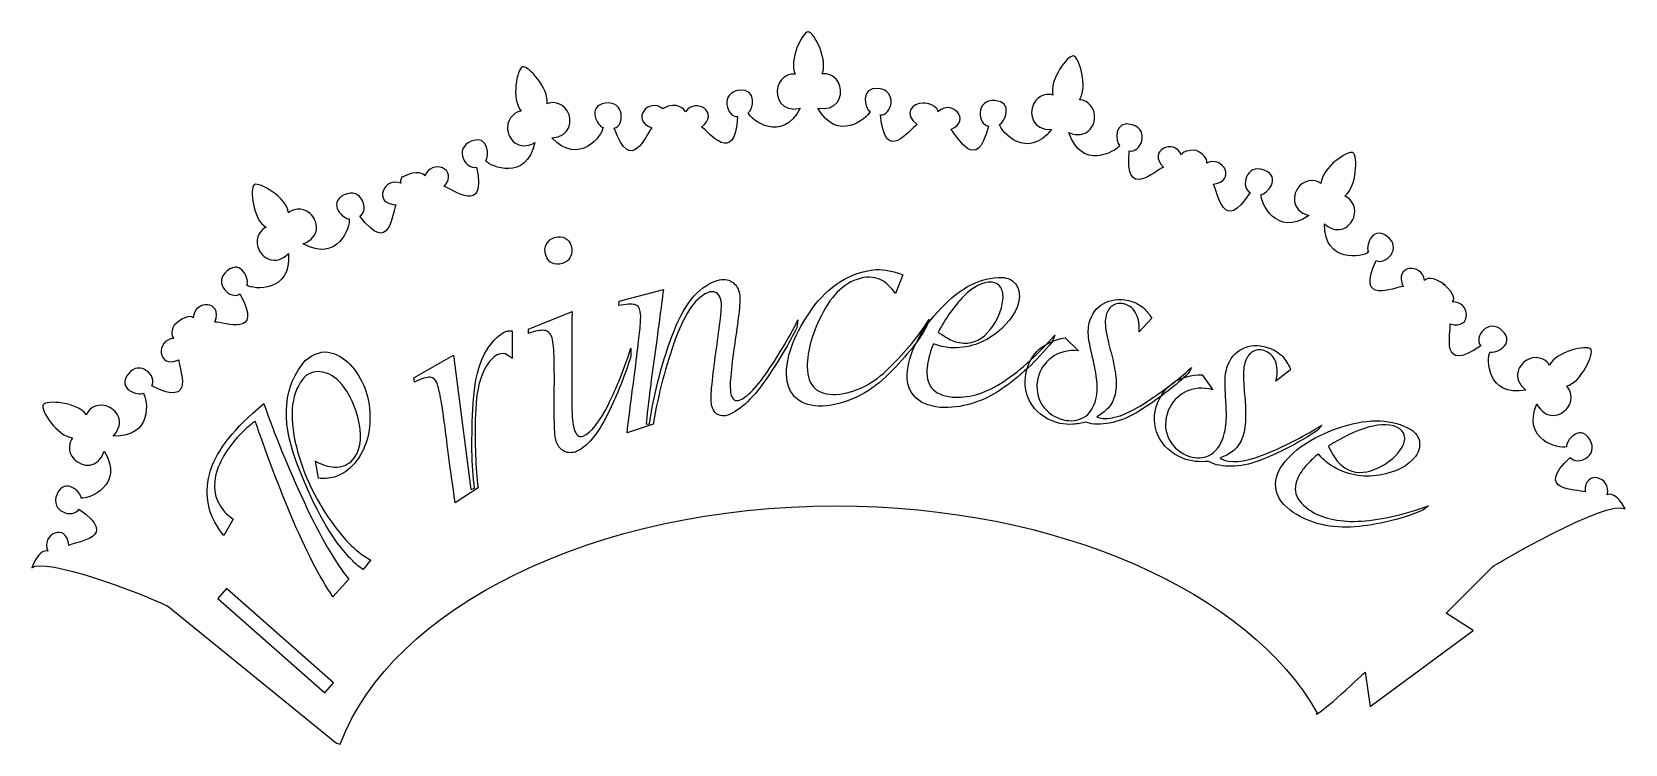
# Model space of a CAD drawing. Header units: centimetres. Extents: x -10.9 to 10.9, y -4.9 to 4.9.
import ezdxf

# ---------------------------------------------------------------- set-up
doc = ezdxf.new("R2010")
doc.units = ezdxf.units.CM
doc.header["$MEASUREMENT"] = 0
doc.layers.add('Camada 1', color=7, linetype='Continuous')

msp = doc.modelspace()

# ---------------------------------------------------------------- linework, layer by layer
at = {"layer": 'Camada 1'}
for points, knots in [([(-10.89753, -2.45783), (-10.82054, -2.23325), (-10.7079, -2.21605), (-10.68028, -2.23238), (-10.68028, -2.23238), (-10.78617, -2.00203), (-10.41461, -1.83061), (-10.39061, -2.15224), (-10.39061, -2.15224), (-10.28232, -2.09517), (-9.68587, -2.04752), (-10.25477, -1.65501), (-10.25477, -1.65501), (-10.32547, -1.79021), (-10.66016, -1.69462), (-10.55303, -1.45057), (-10.55303, -1.45057), (-10.44593, -1.20654), (-10.21762, -1.4348), (-10.2227, -1.50632), (-10.2227, -1.50632), (-10.11946, -1.52079), (-9.62424, -1.32937), (-9.90758, -0.86359), (-9.90758, -0.86359), (-9.98997, -1.11299), (-10.21429, -1.08272), (-10.31808, -0.97474), (-10.31808, -0.97474), (-10.42188, -0.86671), (-10.38285, -0.72212), (-10.34049, -0.682), (-10.34049, -0.682), (-10.55102, -0.65991), (-10.78422, -0.29833), (-10.7434, -0.22932), (-10.7434, -0.22932), (-10.70257, -0.16032), (-10.27337, -0.19069), (-10.15269, -0.3646), (-10.15269, -0.3646), (-10.1379, -0.30811), (-10.02992, -0.20434), (-9.88528, -0.24334), (-9.88528, -0.24334), (-9.74066, -0.28234), (-9.60617, -0.4644), (-9.78514, -0.65665), (-9.78514, -0.65665), (-9.24047, -0.68081), (-9.31103, -0.15455), (-9.37342, -0.0711), (-9.37342, -0.0711), (-9.43367, -0.10997), (-9.7436, -0.01972), (-9.58128, 0.19163), (-9.58128, 0.19163), (-9.41893, 0.40303), (-9.17403, 0.15565), (-9.25851, 0.02862), (-9.25851, 0.02862), (-8.64063, -0.28115), (-8.88595, 0.2646), (-8.88807, 0.38705), (-8.88807, 0.38705), (-9.18152, 0.25322), (-9.21015, 0.66145), (-8.95726, 0.67947), (-8.95726, 0.67947), (-8.97795, 0.69172), (-9.00518, 0.75498), (-8.95006, 0.85994), (-8.95006, 0.85994), (-8.95006, 0.85994), (-8.95006, 0.85994), (-8.95006, 0.85994), (-8.95006, 0.85994), (-8.79327, 1.00371), (-8.70564, 0.98477), (-8.68894, 0.95903), (-8.68894, 0.95903), (-8.68121, 1.21242), (-8.27219, 1.20052), (-8.39388, 0.90185), (-8.39388, 0.90185), (-8.27151, 0.90473), (-7.71618, 0.68195), (-8.05093, 1.28663), (-8.05093, 1.28663), (-8.17441, 1.19704), (-8.43159, 1.43162), (-8.22701, 1.60246), (-8.22701, 1.60246), (-8.02249, 1.7733), (-7.91964, 1.46728), (-7.95602, 1.4055), (-7.95602, 1.4055), (-7.87, 1.34658), (-7.34134, 1.29758), (-7.38775, 1.84077), (-7.38775, 1.84077), (-7.57254, 1.65413), (-7.75994, 1.78108), (-7.80484, 1.92398), (-7.80484, 1.92398), (-7.84969, 2.06691), (-7.75039, 2.17904), (-7.69459, 2.19613), (-7.69459, 2.19613), (-7.87326, 2.30958), (-7.92118, 2.73718), (-7.8539, 2.78083), (-7.8539, 2.78083), (-7.78662, 2.82446), (-7.41583, 2.6062), (-7.38516, 2.39676), (-7.38516, 2.39676), (-7.34674, 2.44073), (-7.20389, 2.48561), (-7.09174, 2.38628), (-7.09174, 2.38628), (-6.97956, 2.28701), (-6.94016, 2.06412), (-7.18601, 1.97165), (-7.18601, 1.97165), (-6.70905, 1.70757), (-6.53797, 2.2102), (-6.55672, 2.31272), (-6.55672, 2.31272), (-6.62795, 2.30473), (-6.86536, 2.52349), (-6.62588, 2.64054), (-6.62588, 2.64054), (-6.38643, 2.75759), (-6.27724, 2.42702), (-6.40942, 2.3509), (-6.40942, 2.3509), (-5.994, 1.79848), (-5.97074, 2.39636), (-5.91814, 2.50692), (-5.91814, 2.50692), (-6.24048, 2.51772), (-6.08443, 2.89604), (-5.84996, 2.7996), (-5.84996, 2.7996), (-5.85869, 2.81304), (-5.85988, 2.8481), (-5.83125, 2.89054), (-5.83125, 2.89054), (-5.83125, 2.89054), (-5.83334, 2.88379), (-5.83334, 2.88379), (-5.83334, 2.88379), (-5.62271, 2.99327), (-5.52925, 2.92805), (-5.52052, 2.8972), (-5.52052, 2.8972), (-5.43834, 3.13702), (-5.05104, 3.00489), (-5.25549, 2.75549), (-5.25549, 2.75549), (-5.13772, 2.72213), (-4.67293, 2.34531), (-4.81422, 3.02185), (-4.81422, 3.02185), (-4.95863, 2.97269), (-5.13508, 3.27275), (-4.88918, 3.3756), (-4.88918, 3.3756), (-4.64333, 3.47844), (-4.63542, 3.15568), (-4.68844, 3.10742), (-4.68844, 3.10742), (-4.62364, 3.02574), (-4.13303, 2.82283), (-4.01701, 3.35552), (-4.01701, 3.35552), (-4.24865, 3.23172), (-4.3902, 3.40838), (-4.39092, 3.55814), (-4.39092, 3.55814), (-4.39158, 3.70792), (-4.26363, 3.78576), (-4.20524, 3.7856), (-4.20524, 3.7856), (-4.34248, 3.94678), (-4.26202, 4.36943), (-4.18481, 4.39126), (-4.18481, 4.39126), (-4.10763, 4.41306), (-3.81783, 4.09509), (-3.85035, 3.88591), (-3.85035, 3.88591), (-3.80066, 3.9166), (-3.65091, 3.91729), (-3.57309, 3.78928), (-3.57309, 3.78928), (-3.49525, 3.66133), (-3.5234, 3.43675), (-3.78558, 3.42095), (-3.78558, 3.42095), (-3.40786, 3.02781), (-3.096, 3.45754), (-3.08361, 3.56102), (-3.08361, 3.56102), (-3.15407, 3.57443), (-3.31628, 3.85354), (-3.05294, 3.89466), (-3.05294, 3.89466), (-2.7896, 3.93578), (-2.78288, 3.58772), (-2.93168, 3.55401), (-2.93168, 3.55401), (-2.69787, 2.90358), (-2.49911, 3.46794), (-2.41622, 3.55803), (-2.41622, 3.55803), (-2.72102, 3.66352), (-2.46022, 3.9789), (-2.26464, 3.81753), (-2.26464, 3.81753), (-2.26464, 3.81753), (-2.25152, 3.82668), (-2.25152, 3.82668), (-2.25152, 3.82668), (-2.08526, 3.92645), (-1.95789, 3.80742), (-1.95749, 3.7754), (-1.95749, 3.7754), (-1.81565, 3.98551), (-1.47619, 3.75701), (-1.73855, 3.56947), (-1.73855, 3.56947), (-1.63356, 3.50658), (-1.28302, 3.02162), (-1.24312, 3.71163), (-1.24312, 3.71163), (-1.39536, 3.70184), (-1.48754, 4.03749), (-1.22333, 4.07268), (-1.22333, 4.07268), (-0.95917, 4.10792), (-1.03566, 3.79426), (-1.0994, 3.76148), (-1.0994, 3.76148), (-1.05812, 3.66573), (-0.63736, 3.34201), (-0.38651, 3.82601), (-0.38651, 3.82601), (-0.64239, 3.76688), (-0.73306, 3.97428), (-0.6947, 4.11906), (-0.6947, 4.11906), (-0.65628, 4.26384), (-0.51248, 4.30562), (-0.45615, 4.29027), (-0.45615, 4.29027), (-0.54661, 4.48164), (-0.35878, 4.86873), (-0.27859, 4.86968), (-0.27859, 4.86968), (-0.19842, 4.87063), (-0.00147, 4.4881), (-0.08738, 4.29463), (-0.08738, 4.29463), (-0.03145, 4.31133), (0.11333, 4.27296), (0.15511, 4.12911), (0.15511, 4.12911), (0.19691, 3.98528), (0.11119, 3.77579), (-0.14604, 3.82889), (-0.14604, 3.82889), (0.11619, 3.35087), (0.52926, 3.68448), (0.56818, 3.78119), (0.56818, 3.78119), (0.50367, 3.81249), (0.4198, 4.12422), (0.68473, 4.0953), (0.68473, 4.0953), (0.94971, 4.06635), (0.86547, 3.72859), (0.71307, 3.73481), (0.71307, 3.73481), (0.76927, 3.04591), (1.10825, 3.53902), (1.21176, 3.60437), (1.21176, 3.60437), (1.01168, 3.74034), (1.1495, 3.90737), (1.29285, 3.89517), (1.29285, 3.89517), (1.29285, 3.89517), (1.32098, 3.89562), (1.32098, 3.89562), (1.32098, 3.89562), (1.46595, 3.87474), (1.5028, 3.80299), (1.49822, 3.77703), (1.49822, 3.77703), (1.67652, 3.95726), (1.96775, 3.66974), (1.67517, 3.53409), (1.67517, 3.53409), (1.76669, 3.45281), (2.02125, 2.91129), (2.18841, 3.58198), (2.18841, 3.58198), (2.03699, 3.60053), (2.00865, 3.94748), (2.2748, 3.93311), (2.2748, 3.93311), (2.54095, 3.91874), (2.40762, 3.62469), (2.33886, 3.60429), (2.33886, 3.60429), (2.36161, 3.50256), (2.71515, 3.1064), (3.05138, 3.53558), (3.05138, 3.53558), (2.78897, 3.52489), (2.73832, 3.74547), (2.80288, 3.88065), (2.80288, 3.88065), (2.86744, 4.01583), (3.01648, 4.03022), (3.06902, 4.00469), (3.06902, 4.00469), (3.0156, 4.20953), (3.27193, 4.55508), (3.35093, 4.54113), (3.35093, 4.54113), (3.42988, 4.52719), (3.55249, 4.11478), (3.43221, 3.94063), (3.43221, 3.94063), (3.49026, 3.94666), (3.62541, 3.8821), (3.63983, 3.73298), (3.63983, 3.73298), (3.65422, 3.58391), (3.53114, 3.39394), (3.2882, 3.49377), (3.2882, 3.49377), (3.45727, 2.97545), (3.92497, 3.22673), (3.98122, 3.31451), (3.98122, 3.31451), (3.92362, 3.35719), (3.89899, 3.67908), (4.15391, 3.60153), (4.15391, 3.60153), (4.40894, 3.52401), (4.26361, 3.20767), (4.11494, 3.24207), (4.11494, 3.24207), (4.04247, 2.55471), (4.46699, 2.97643), (4.58077, 3.02149), (4.58077, 3.02149), (4.35225, 3.24908), (4.72425, 3.41948), (4.83019, 3.18916), (4.83019, 3.18916), (4.83376, 3.20927), (4.87012, 3.24673), (4.95304, 3.24859), (4.95304, 3.24859), (4.95304, 3.24859), (5.02403, 3.25203), (5.02403, 3.25203), (5.02403, 3.25203), (5.17222, 3.18525), (5.1864, 3.09934), (5.17339, 3.07516), (5.17339, 3.07516), (5.39926, 3.19025), (5.58548, 2.82584), (5.26507, 2.78893), (5.26507, 2.78893), (5.32643, 2.68302), (5.39805, 2.08897), (5.76733, 2.67323), (5.76733, 2.67323), (5.62946, 2.73837), (5.71148, 3.07672), (5.95966, 2.97946), (5.95966, 2.97946), (6.20779, 2.8822), (5.98887, 2.64492), (5.91725, 2.64712), (5.91725, 2.64712), (5.90688, 2.5434), (6.11812, 2.05625), (6.57209, 2.35814), (6.57209, 2.35814), (6.31957, 2.4304), (6.34076, 2.65577), (6.44459, 2.7638), (6.44459, 2.7638), (6.54831, 2.87186), (6.6943, 2.83873), (6.73619, 2.79801), (6.73619, 2.79801), (6.74979, 3.00925), (7.10166, 3.25682), (7.17228, 3.21878), (7.17228, 3.21878), (7.2429, 3.18073), (7.22977, 2.75065), (7.06086, 2.6231), (7.06086, 2.6231), (7.11788, 2.61061), (7.22591, 2.50689), (7.19278, 2.36082), (7.19278, 2.36082), (7.15965, 2.21474), (6.98315, 2.07303), (6.78384, 2.24406), (6.78384, 2.24406), (6.78159, 1.69891), (7.30454, 1.79059), (7.38548, 1.85629), (7.38548, 1.85629), (7.3442, 1.9149), (7.42191, 2.22827), (7.63961, 2.07457), (7.63961, 2.07457), (7.85736, 1.92085), (7.62003, 1.66621), (7.4897, 1.74551), (7.4897, 1.74551), (7.20503, 1.1157), (7.74053, 1.38274), (7.86274, 1.38975), (7.86274, 1.38975), (7.71727, 1.67759), (8.12394, 1.7226), (8.15219, 1.47066), (8.15219, 1.47066), (8.16687, 1.49789), (8.26546, 1.53929), (8.4358, 1.40504), (8.4358, 1.40504), (8.4358, 1.40504), (8.4126, 1.41835), (8.4126, 1.41835), (8.4126, 1.41835), (8.5958, 1.26733), (8.55545, 1.19718), (8.53045, 1.1771), (8.53045, 1.1771), (8.78337, 1.19528), (8.81313, 0.7871), (8.50359, 0.8778), (8.50359, 0.8778), (8.51891, 0.7563), (8.35378, 0.1812), (8.92126, 0.57573), (8.92126, 0.57573), (8.81955, 0.68945), (9.02678, 0.96917), (9.21754, 0.78303), (9.21754, 0.78303), (9.4083, 0.59692), (9.11435, 0.46347), (9.04916, 0.49336), (9.04916, 0.49336), (8.99931, 0.40187), (9.00434, -0.12907), (9.54004, -0.02763), (9.54004, -0.02763), (9.33552, 0.13718), (9.4427, 0.33654), (9.58034, 0.3957), (9.58034, 0.3957), (9.71795, 0.45489), (9.83958, 0.36755), (9.86228, 0.31371), (9.86228, 0.31371), (9.95695, 0.50305), (10.3775, 0.59419), (10.42772, 0.5317), (10.42772, 0.5317), (10.47796, 0.46918), (10.29855, 0.0781), (10.09334, 0.02627), (10.09334, 0.02627), (10.14097, -0.00741), (10.20015, -0.14499), (10.11276, -0.26668), (10.11276, -0.26668), (10.02542, -0.38834), (9.8077, -0.45022), (9.6907, -0.21509), (9.6907, -0.21509), (9.47649, -0.71642), (9.99389, -0.83543), (10.09403, -0.80643), (10.09403, -0.80643), (10.07882, -0.73637), (10.27231, -0.47795), (10.41306, -0.70425), (10.41306, -0.70425), (10.55384, -0.93055), (10.23616, -1.07281), (10.14694, -0.94902), (10.14694, -0.94902), (9.63968, -1.4185), (10.23682, -1.38082), (10.35215, -1.42186), (10.35215, -1.42186), (10.33014, -1.1001), (10.7223, -1.21689), (10.65031, -1.45999), (10.65031, -1.45999), (10.67531, -1.43991), (10.78924, -1.44089), (10.8974, -1.65221), (10.8974, -1.65221), (10.66795, -1.50754), (9.08278, -2.43453), (9.08778, -2.44075), (9.08778, -2.44075), (9.08778, -2.44075), (8.44984, -3.07858), (8.44984, -3.07858), (8.44984, -3.07858), (8.44984, -3.07858), (8.8192, -3.31366), (8.8192, -3.31366), (8.8192, -3.31366), (8.8192, -3.31366), (7.40916, -4.35437), (7.40916, -4.35437), (7.40916, -4.35437), (7.40916, -4.35437), (7.34196, -3.88428), (7.34196, -3.88428), (7.34196, -3.88428), (7.34196, -3.88428), (6.70402, -4.48864), (6.67042, -4.45501), (6.67042, -4.45501), (6.67042, -4.45501), (6.68643, -4.44578), (6.68643, -4.44578), (6.68643, -4.44578), (5.75544, -2.79758), (3.15924, -1.61159), (0.10217, -1.61159), (0.10217, -1.61159), (-3.21131, -1.61159), (-5.98333, -3.00489), (-6.68048, -4.86983), (-6.68048, -4.86983), (-6.68048, -4.86983), (-6.73189, -4.85864), (-6.73189, -4.85864), (-6.73189, -4.85864), (-6.73189, -4.85864), (-9.04168, -2.97782), (-9.04168, -2.97782), (-9.04168, -2.97782), (-9.04168, -2.97782), (-9.04949, -2.97676), (-9.04949, -2.97676), (-9.04949, -2.97676), (-9.43417, -2.79036), (-10.72515, -2.31107), (-10.89753, -2.45783)], [0, 0, 0, 0, 0.00694444, 0.00694444, 0.00694444, 0.00694444, 0.01388889, 0.01388889, 0.01388889, 0.01388889, 0.02083333, 0.02083333, 0.02083333, 0.02083333, 0.02777778, 0.02777778, 0.02777778, 0.02777778, 0.03472222, 0.03472222, 0.03472222, 0.03472222, 0.04166667, 0.04166667, 0.04166667, 0.04166667, 0.04861111, 0.04861111, 0.04861111, 0.04861111, 0.05555556, 0.05555556, 0.05555556, 0.05555556, 0.0625, 0.0625, 0.0625, 0.0625, 0.06944444, 0.06944444, 0.06944444, 0.06944444, 0.07638889, 0.07638889, 0.07638889, 0.07638889, 0.08333333, 0.08333333, 0.08333333, 0.08333333, 0.09027778, 0.09027778, 0.09027778, 0.09027778, 0.09722222, 0.09722222, 0.09722222, 0.09722222, 0.10416667, 0.10416667, 0.10416667, 0.10416667, 0.11111111, 0.11111111, 0.11111111, 0.11111111, 0.11805556, 0.11805556, 0.11805556, 0.11805556, 0.125, 0.125, 0.125, 0.125, 0.13194444, 0.13194444, 0.13194444, 0.13194444, 0.13888889, 0.13888889, 0.13888889, 0.13888889, 0.14583333, 0.14583333, 0.14583333, 0.14583333, 0.15277778, 0.15277778, 0.15277778, 0.15277778, 0.15972222, 0.15972222, 0.15972222, 0.15972222, 0.16666667, 0.16666667, 0.16666667, 0.16666667, 0.17361111, 0.17361111, 0.17361111, 0.17361111, 0.18055556, 0.18055556, 0.18055556, 0.18055556, 0.1875, 0.1875, 0.1875, 0.1875, 0.19444444, 0.19444444, 0.19444444, 0.19444444, 0.20138889, 0.20138889, 0.20138889, 0.20138889, 0.20833333, 0.20833333, 0.20833333, 0.20833333, 0.21527778, 0.21527778, 0.21527778, 0.21527778, 0.22222222, 0.22222222, 0.22222222, 0.22222222, 0.22916667, 0.22916667, 0.22916667, 0.22916667, 0.23611111, 0.23611111, 0.23611111, 0.23611111, 0.24305556, 0.24305556, 0.24305556, 0.24305556, 0.25, 0.25, 0.25, 0.25, 0.25694444, 0.25694444, 0.25694444, 0.25694444, 0.26388889, 0.26388889, 0.26388889, 0.26388889, 0.27083333, 0.27083333, 0.27083333, 0.27083333, 0.27777778, 0.27777778, 0.27777778, 0.27777778, 0.28472222, 0.28472222, 0.28472222, 0.28472222, 0.29166667, 0.29166667, 0.29166667, 0.29166667, 0.29861111, 0.29861111, 0.29861111, 0.29861111, 0.30555556, 0.30555556, 0.30555556, 0.30555556, 0.3125, 0.3125, 0.3125, 0.3125, 0.31944444, 0.31944444, 0.31944444, 0.31944444, 0.32638889, 0.32638889, 0.32638889, 0.32638889, 0.33333333, 0.33333333, 0.33333333, 0.33333333, 0.34027778, 0.34027778, 0.34027778, 0.34027778, 0.34722222, 0.34722222, 0.34722222, 0.34722222, 0.35416667, 0.35416667, 0.35416667, 0.35416667, 0.36111111, 0.36111111, 0.36111111, 0.36111111, 0.36805556, 0.36805556, 0.36805556, 0.36805556, 0.375, 0.375, 0.375, 0.375, 0.38194444, 0.38194444, 0.38194444, 0.38194444, 0.38888889, 0.38888889, 0.38888889, 0.38888889, 0.39583333, 0.39583333, 0.39583333, 0.39583333, 0.40277778, 0.40277778, 0.40277778, 0.40277778, 0.40972222, 0.40972222, 0.40972222, 0.40972222, 0.41666667, 0.41666667, 0.41666667, 0.41666667, 0.42361111, 0.42361111, 0.42361111, 0.42361111, 0.43055556, 0.43055556, 0.43055556, 0.43055556, 0.4375, 0.4375, 0.4375, 0.4375, 0.44444444, 0.44444444, 0.44444444, 0.44444444, 0.45138889, 0.45138889, 0.45138889, 0.45138889, 0.45833333, 0.45833333, 0.45833333, 0.45833333, 0.46527778, 0.46527778, 0.46527778, 0.46527778, 0.47222222, 0.47222222, 0.47222222, 0.47222222, 0.47916667, 0.47916667, 0.47916667, 0.47916667, 0.48611111, 0.48611111, 0.48611111, 0.48611111, 0.49305556, 0.49305556, 0.49305556, 0.49305556, 0.5, 0.5, 0.5, 0.5, 0.50694444, 0.50694444, 0.50694444, 0.50694444, 0.51388889, 0.51388889, 0.51388889, 0.51388889, 0.52083333, 0.52083333, 0.52083333, 0.52083333, 0.52777778, 0.52777778, 0.52777778, 0.52777778, 0.53472222, 0.53472222, 0.53472222, 0.53472222, 0.54166667, 0.54166667, 0.54166667, 0.54166667, 0.54861111, 0.54861111, 0.54861111, 0.54861111, 0.55555556, 0.55555556, 0.55555556, 0.55555556, 0.5625, 0.5625, 0.5625, 0.5625, 0.56944444, 0.56944444, 0.56944444, 0.56944444, 0.57638889, 0.57638889, 0.57638889, 0.57638889, 0.58333333, 0.58333333, 0.58333333, 0.58333333, 0.59027778, 0.59027778, 0.59027778, 0.59027778, 0.59722222, 0.59722222, 0.59722222, 0.59722222, 0.60416667, 0.60416667, 0.60416667, 0.60416667, 0.61111111, 0.61111111, 0.61111111, 0.61111111, 0.61805556, 0.61805556, 0.61805556, 0.61805556, 0.625, 0.625, 0.625, 0.625, 0.63194444, 0.63194444, 0.63194444, 0.63194444, 0.63888889, 0.63888889, 0.63888889, 0.63888889, 0.64583333, 0.64583333, 0.64583333, 0.64583333, 0.65277778, 0.65277778, 0.65277778, 0.65277778, 0.65972222, 0.65972222, 0.65972222, 0.65972222, 0.66666667, 0.66666667, 0.66666667, 0.66666667, 0.67361111, 0.67361111, 0.67361111, 0.67361111, 0.68055556, 0.68055556, 0.68055556, 0.68055556, 0.6875, 0.6875, 0.6875, 0.6875, 0.69444444, 0.69444444, 0.69444444, 0.69444444, 0.70138889, 0.70138889, 0.70138889, 0.70138889, 0.70833333, 0.70833333, 0.70833333, 0.70833333, 0.71527778, 0.71527778, 0.71527778, 0.71527778, 0.72222222, 0.72222222, 0.72222222, 0.72222222, 0.72916667, 0.72916667, 0.72916667, 0.72916667, 0.73611111, 0.73611111, 0.73611111, 0.73611111, 0.74305556, 0.74305556, 0.74305556, 0.74305556, 0.75, 0.75, 0.75, 0.75, 0.75694444, 0.75694444, 0.75694444, 0.75694444, 0.76388889, 0.76388889, 0.76388889, 0.76388889, 0.77083333, 0.77083333, 0.77083333, 0.77083333, 0.77777778, 0.77777778, 0.77777778, 0.77777778, 0.78472222, 0.78472222, 0.78472222, 0.78472222, 0.79166667, 0.79166667, 0.79166667, 0.79166667, 0.79861111, 0.79861111, 0.79861111, 0.79861111, 0.80555556, 0.80555556, 0.80555556, 0.80555556, 0.8125, 0.8125, 0.8125, 0.8125, 0.81944444, 0.81944444, 0.81944444, 0.81944444, 0.82638889, 0.82638889, 0.82638889, 0.82638889, 0.83333333, 0.83333333, 0.83333333, 0.83333333, 0.84027778, 0.84027778, 0.84027778, 0.84027778, 0.84722222, 0.84722222, 0.84722222, 0.84722222, 0.85416667, 0.85416667, 0.85416667, 0.85416667, 0.86111111, 0.86111111, 0.86111111, 0.86111111, 0.86805556, 0.86805556, 0.86805556, 0.86805556, 0.875, 0.875, 0.875, 0.875, 0.88194444, 0.88194444, 0.88194444, 0.88194444, 0.88888889, 0.88888889, 0.88888889, 0.88888889, 0.89583333, 0.89583333, 0.89583333, 0.89583333, 0.90277778, 0.90277778, 0.90277778, 0.90277778, 0.90972222, 0.90972222, 0.90972222, 0.90972222, 0.91666667, 0.91666667, 0.91666667, 0.91666667, 0.92361111, 0.92361111, 0.92361111, 0.92361111, 0.93055556, 0.93055556, 0.93055556, 0.93055556, 0.9375, 0.9375, 0.9375, 0.9375, 0.94444444, 0.94444444, 0.94444444, 0.94444444, 0.95138889, 0.95138889, 0.95138889, 0.95138889, 0.95833333, 0.95833333, 0.95833333, 0.95833333, 0.96527778, 0.96527778, 0.96527778, 0.96527778, 0.97222222, 0.97222222, 0.97222222, 0.97222222, 0.97916667, 0.97916667, 0.97916667, 0.97916667, 0.98611111, 0.98611111, 0.98611111, 0.98611111, 1, 1, 1, 1]), ([(-3.85723, 1.96952), (-3.88149, 1.92597), (-3.88517, 1.87514), (-3.86818, 1.81712), (-3.86818, 1.81712), (-3.85199, 1.76587), (-3.82347, 1.73018), (-3.78253, 1.71004), (-3.78253, 1.71004), (-3.74168, 1.68985), (-3.6935, 1.68784), (-3.63804, 1.70398), (-3.63804, 1.70398), (-3.58594, 1.72184), (-3.54938, 1.75314), (-3.52832, 1.79785), (-3.52832, 1.79785), (-3.50726, 1.84254), (-3.50435, 1.89133), (-3.51967, 1.94424), (-3.51967, 1.94424), (-3.53547, 1.99417), (-3.56264, 2.02994), (-3.60116, 2.05156), (-3.60116, 2.05156), (-3.63971, 2.07318), (-3.688, 2.07548), (-3.74599, 2.0586), (-3.74599, 2.0586), (-3.7959, 2.04281), (-3.83299, 2.0131), (-3.85723, 1.96952)], [0, 0, 0, 0, 0.11111111, 0.11111111, 0.11111111, 0.11111111, 0.22222222, 0.22222222, 0.22222222, 0.22222222, 0.33333333, 0.33333333, 0.33333333, 0.33333333, 0.44444444, 0.44444444, 0.44444444, 0.44444444, 0.55555556, 0.55555556, 0.55555556, 0.55555556, 0.66666667, 0.66666667, 0.66666667, 0.66666667, 0.77777778, 0.77777778, 0.77777778, 0.77777778, 1, 1, 1, 1]), ([(0.83013, 1.60371), (0.76867, 1.61609), (0.70771, 1.62141), (0.6473, 1.61969), (0.6473, 1.61969), (0.29239, 1.5814), (0.00029, 1.40043), (-0.229, 1.07687), (-0.229, 1.07687), (-0.45829, 0.75326), (-0.57383, 0.45915), (-0.57571, 0.19441), (-0.57571, 0.19441), (-0.57007, 0.04275), (-0.52388, -0.0698), (-0.43712, -0.14322), (-0.43712, -0.14322), (-0.35042, -0.21664), (-0.23119, -0.25186), (-0.07946, -0.24889), (-0.07946, -0.24889), (0.24878, -0.21807), (0.53787, -0.08255), (0.78761, 0.15764), (0.78761, 0.15764), (1.03738, 0.3978), (1.22235, 0.62646), (1.34247, 0.84347), (1.34247, 0.84347), (1.34247, 0.84347), (1.37605, 0.93914), (1.37605, 0.93914), (1.37605, 0.93914), (1.23847, 0.72028), (1.05834, 0.50017), (0.83561, 0.2789), (0.83561, 0.2789), (0.6128, 0.0576), (0.36944, -0.06487), (0.10547, -0.0885), (0.10547, -0.0885), (-0.02478, -0.09218), (-0.12265, -0.06342), (-0.18819, -0.00211), (-0.18819, -0.00211), (-0.25375, 0.05917), (-0.28844, 0.15627), (-0.2922, 0.28914), (-0.2922, 0.28914), (-0.29321, 0.5121), (-0.21878, 0.76444), (-0.06889, 1.04617), (-0.06889, 1.04617), (0.08097, 1.32782), (0.27832, 1.4849), (0.5233, 1.51745), (0.5233, 1.51745), (0.6321, 1.5165), (0.71578, 1.49165), (0.77428, 1.44294), (0.77428, 1.44294), (0.83275, 1.39423), (0.88017, 1.3442), (0.91657, 1.29282), (0.91657, 1.29282), (0.91657, 1.29282), (1.01616, 1.54753), (1.01616, 1.54753), (1.01616, 1.54753), (0.95361, 1.57267), (0.89159, 1.59138), (0.83013, 1.60371)], [0, 0, 0, 0, 0.05263158, 0.05263158, 0.05263158, 0.05263158, 0.10526316, 0.10526316, 0.10526316, 0.10526316, 0.15789474, 0.15789474, 0.15789474, 0.15789474, 0.21052632, 0.21052632, 0.21052632, 0.21052632, 0.26315789, 0.26315789, 0.26315789, 0.26315789, 0.31578947, 0.31578947, 0.31578947, 0.31578947, 0.36842105, 0.36842105, 0.36842105, 0.36842105, 0.42105263, 0.42105263, 0.42105263, 0.42105263, 0.47368421, 0.47368421, 0.47368421, 0.47368421, 0.52631579, 0.52631579, 0.52631579, 0.52631579, 0.57894737, 0.57894737, 0.57894737, 0.57894737, 0.63157895, 0.63157895, 0.63157895, 0.63157895, 0.68421053, 0.68421053, 0.68421053, 0.68421053, 0.73684211, 0.73684211, 0.73684211, 0.73684211, 0.78947368, 0.78947368, 0.78947368, 0.78947368, 0.84210526, 0.84210526, 0.84210526, 0.84210526, 0.89473684, 0.89473684, 0.89473684, 0.89473684, 1, 1, 1, 1]), ([(-2.1127, 0.78135), (-2.26857, 0.38352), (-2.3812, -0.03944), (-2.45065, -0.48764), (-2.45065, -0.48764), (-2.45065, -0.48764), (-2.49428, -0.49523), (-2.49428, -0.49523), (-2.49428, -0.49523), (-2.48272, -0.37328), (-2.46713, -0.23157), (-2.44745, -0.07002), (-2.44745, -0.07002), (-2.42776, 0.09148), (-2.40565, 0.25851), (-2.38107, 0.43113), (-2.38107, 0.43113), (-2.35649, 0.60372), (-2.33395, 0.77017), (-2.31336, 0.9305), (-2.31336, 0.9305), (-2.2928, 1.09078), (-2.27428, 1.22964), (-2.25782, 1.34698), (-2.25782, 1.34698), (-2.25782, 1.34698), (-2.86181, 1.18699), (-2.86181, 1.18699), (-2.86181, 1.18699), (-2.86181, 1.18699), (-2.87001, 1.12831), (-2.87001, 1.12831), (-2.87001, 1.12831), (-2.77103, 1.14686), (-2.69888, 1.15117), (-2.65353, 1.14135), (-2.65353, 1.14135), (-2.60823, 1.13151), (-2.58177, 1.10066), (-2.57408, 1.04883), (-2.57408, 1.04883), (-2.56747, 1.01044), (-2.56709, 0.9553), (-2.57302, 0.88341), (-2.57302, 0.88341), (-2.57895, 0.8115), (-2.58924, 0.71363), (-2.60384, 0.58978), (-2.60384, 0.58978), (-2.61847, 0.46593), (-2.63866, 0.30535), (-2.6644, 0.10803), (-2.6644, 0.10803), (-2.69014, -0.08932), (-2.7206, -0.33004), (-2.75579, -0.6142), (-2.75579, -0.6142), (-2.75579, -0.6142), (-2.3986, -0.49291), (-2.3986, -0.49291), (-2.3986, -0.49291), (-2.32827, -0.08138), (-2.22569, 0.30923), (-2.09078, 0.67882), (-2.09078, 0.67882), (-1.95595, 1.04842), (-1.80048, 1.26003), (-1.62445, 1.31379), (-1.62445, 1.31379), (-1.58212, 1.32112), (-1.54743, 1.31353), (-1.52034, 1.29098), (-1.52034, 1.29098), (-1.49325, 1.26838), (-1.47557, 1.2333), (-1.46729, 1.18568), (-1.46729, 1.18568), (-1.46054, 1.13094), (-1.46565, 1.03876), (-1.48266, 0.90903), (-1.48266, 0.90903), (-1.4997, 0.77933), (-1.51901, 0.63728), (-1.5406, 0.48294), (-1.5406, 0.48294), (-1.56219, 0.32858), (-1.57989, 0.18512), (-1.59368, 0.05257), (-1.59368, 0.05257), (-1.60749, -0.08001), (-1.60921, -0.17603), (-1.59889, -0.23559), (-1.59889, -0.23559), (-1.58862, -0.28697), (-1.56627, -0.32534), (-1.53187, -0.35071), (-1.53187, -0.35071), (-1.49753, -0.37608), (-1.45694, -0.38608), (-1.41011, -0.38071), (-1.41011, -0.38071), (-1.23414, -0.32697), (-1.05284, -0.16574), (-0.86644, 0.10308), (-0.86644, 0.10308), (-0.68001, 0.3719), (-0.53571, 0.61264), (-0.43361, 0.82529), (-0.43361, 0.82529), (-0.43361, 0.82529), (-0.4194, 0.93202), (-0.4194, 0.93202), (-0.4194, 0.93202), (-0.50497, 0.74954), (-0.6322, 0.53046), (-0.80117, 0.27493), (-0.80117, 0.27493), (-0.97016, 0.01934), (-1.11367, -0.12962), (-1.2317, -0.17187), (-1.2317, -0.17187), (-1.26237, -0.17587), (-1.28623, -0.16806), (-1.30322, -0.14851), (-1.30322, -0.14851), (-1.32029, -0.12898), (-1.33084, -0.10729), (-1.33497, -0.08348), (-1.33497, -0.08348), (-1.34709, -0.01334), (-1.34666, 0.08419), (-1.33362, 0.20912), (-1.33362, 0.20912), (-1.32052, 0.33406), (-1.30351, 0.46751), (-1.28245, 0.60954), (-1.28245, 0.60954), (-1.26142, 0.75149), (-1.24316, 0.88383), (-1.22763, 1.00647), (-1.22763, 1.00647), (-1.21213, 1.1291), (-1.20869, 1.22306), (-1.21726, 1.28833), (-1.21726, 1.28833), (-1.2285, 1.35318), (-1.25816, 1.40424), (-1.30619, 1.44158), (-1.30619, 1.44158), (-1.35426, 1.47889), (-1.41546, 1.4918), (-1.48976, 1.48026), (-1.48976, 1.48026), (-1.74919, 1.41207), (-1.95681, 1.17913), (-2.1127, 0.78135)], [0, 0, 0, 0, 0.025, 0.025, 0.025, 0.025, 0.05, 0.05, 0.05, 0.05, 0.075, 0.075, 0.075, 0.075, 0.1, 0.1, 0.1, 0.1, 0.125, 0.125, 0.125, 0.125, 0.15, 0.15, 0.15, 0.15, 0.175, 0.175, 0.175, 0.175, 0.2, 0.2, 0.2, 0.2, 0.225, 0.225, 0.225, 0.225, 0.25, 0.25, 0.25, 0.25, 0.275, 0.275, 0.275, 0.275, 0.3, 0.3, 0.3, 0.3, 0.325, 0.325, 0.325, 0.325, 0.35, 0.35, 0.35, 0.35, 0.375, 0.375, 0.375, 0.375, 0.4, 0.4, 0.4, 0.4, 0.425, 0.425, 0.425, 0.425, 0.45, 0.45, 0.45, 0.45, 0.475, 0.475, 0.475, 0.475, 0.5, 0.5, 0.5, 0.5, 0.525, 0.525, 0.525, 0.525, 0.55, 0.55, 0.55, 0.55, 0.575, 0.575, 0.575, 0.575, 0.6, 0.6, 0.6, 0.6, 0.625, 0.625, 0.625, 0.625, 0.65, 0.65, 0.65, 0.65, 0.675, 0.675, 0.675, 0.675, 0.7, 0.7, 0.7, 0.7, 0.725, 0.725, 0.725, 0.725, 0.75, 0.75, 0.75, 0.75, 0.775, 0.775, 0.775, 0.775, 0.8, 0.8, 0.8, 0.8, 0.825, 0.825, 0.825, 0.825, 0.85, 0.85, 0.85, 0.85, 0.875, 0.875, 0.875, 0.875, 0.9, 0.9, 0.9, 0.9, 0.925, 0.925, 0.925, 0.925, 0.95, 0.95, 0.95, 0.95, 1, 1, 1, 1]), ([(1.53995, 1.09256), (1.27304, 0.80988), (1.11929, 0.52543), (1.07865, 0.2392), (1.07865, 0.2392), (1.0655, 0.09341), (1.09582, -0.02258), (1.16961, -0.10878), (1.16961, -0.10878), (1.24338, -0.19498), (1.36241, -0.24684), (1.52669, -0.26438), (1.52669, -0.26438), (1.81654, -0.2797), (2.09253, -0.19911), (2.35452, -0.0225), (2.35452, -0.0225), (2.61648, 0.15411), (2.85093, 0.37194), (3.05762, 0.63107), (3.05762, 0.63107), (3.05762, 0.63107), (3.09421, 0.72283), (3.09421, 0.72283), (3.09421, 0.72283), (2.83412, 0.42539), (2.58714, 0.20528), (2.35311, 0.06259), (2.35311, 0.06259), (2.11909, -0.08015), (1.90041, -0.14233), (1.69715, -0.12402), (1.69715, -0.12402), (1.55811, -0.11013), (1.46254, -0.06745), (1.41032, 0.00401), (1.41032, 0.00401), (1.35814, 0.07545), (1.33796, 0.16932), (1.34976, 0.28555), (1.34976, 0.28555), (1.35603, 0.34024), (1.36762, 0.39752), (1.3845, 0.4574), (1.3845, 0.4574), (1.40133, 0.51717), (1.41821, 0.56591), (1.43509, 0.60348), (1.43509, 0.60348), (1.47025, 0.58951), (1.5083, 0.57797), (1.54926, 0.5689), (1.54926, 0.5689), (1.59022, 0.5598), (1.62808, 0.55369), (1.6629, 0.55056), (1.6629, 0.55056), (1.91018, 0.54172), (2.12447, 0.61139), (2.30573, 0.75955), (2.30573, 0.75955), (2.48697, 0.90769), (2.5882, 1.06242), (2.60952, 1.22363), (2.60952, 1.22363), (2.61568, 1.30803), (2.5979, 1.37569), (2.55602, 1.4267), (2.55602, 1.4267), (2.51414, 1.47766), (2.45363, 1.50668), (2.37473, 1.51383), (2.37473, 1.51383), (2.08505, 1.51568), (1.80676, 1.37524), (1.53995, 1.09256)], [0, 0, 0, 0, 0.05, 0.05, 0.05, 0.05, 0.1, 0.1, 0.1, 0.1, 0.15, 0.15, 0.15, 0.15, 0.2, 0.2, 0.2, 0.2, 0.25, 0.25, 0.25, 0.25, 0.3, 0.3, 0.3, 0.3, 0.35, 0.35, 0.35, 0.35, 0.4, 0.4, 0.4, 0.4, 0.45, 0.45, 0.45, 0.45, 0.5, 0.5, 0.5, 0.5, 0.55, 0.55, 0.55, 0.55, 0.6, 0.6, 0.6, 0.6, 0.65, 0.65, 0.65, 0.65, 0.7, 0.7, 0.7, 0.7, 0.75, 0.75, 0.75, 0.75, 0.8, 0.8, 0.8, 0.8, 0.85, 0.85, 0.85, 0.85, 0.9, 0.9, 0.9, 0.9, 1, 1, 1, 1]), ([(1.84986, 1.25475), (1.97919, 1.38802), (2.10833, 1.45221), (2.23737, 1.44737), (2.23737, 1.44737), (2.28941, 1.44128), (2.32862, 1.41686), (2.35514, 1.37405), (2.35514, 1.37405), (2.38162, 1.33119), (2.39171, 1.27496), (2.38546, 1.20543), (2.38546, 1.20543), (2.36969, 1.06123), (2.31167, 0.92555), (2.21123, 0.79845), (2.21123, 0.79845), (2.11071, 0.67132), (1.98919, 0.60946), (1.84661, 0.61287), (1.84661, 0.61287), (1.76909, 0.62123), (1.70215, 0.64107), (1.64571, 0.67248), (1.64571, 0.67248), (1.58914, 0.70386), (1.54064, 0.73418), (1.50016, 0.76347), (1.50016, 0.76347), (1.6039, 0.95767), (1.72051, 1.12145), (1.84986, 1.25475)], [0, 0, 0, 0, 0.11111111, 0.11111111, 0.11111111, 0.11111111, 0.22222222, 0.22222222, 0.22222222, 0.22222222, 0.33333333, 0.33333333, 0.33333333, 0.33333333, 0.44444444, 0.44444444, 0.44444444, 0.44444444, 0.55555556, 0.55555556, 0.55555556, 0.55555556, 0.66666667, 0.66666667, 0.66666667, 0.66666667, 0.77777778, 0.77777778, 0.77777778, 0.77777778, 1, 1, 1, 1]), ([(3.75936, 1.15349), (3.66112, 1.09748), (3.59699, 1.01019), (3.56709, 0.89168), (3.56709, 0.89168), (3.55061, 0.81966), (3.54912, 0.74253), (3.56264, 0.66022), (3.56264, 0.66022), (3.57616, 0.57786), (3.59381, 0.49255), (3.61561, 0.40424), (3.61561, 0.40424), (3.63739, 0.31587), (3.65464, 0.22586), (3.66742, 0.13405), (3.66742, 0.13405), (3.68012, 0.04229), (3.67734, -0.05248), (3.65911, -0.15027), (3.65911, -0.15027), (3.62829, -0.27269), (3.57156, -0.35649), (3.48896, -0.40162), (3.48896, -0.40162), (3.40622, -0.44676), (3.31516, -0.45792), (3.2157, -0.43514), (3.2157, -0.43514), (3.08928, -0.40342), (2.99205, -0.33637), (2.92389, -0.23395), (2.92389, -0.23395), (2.85571, -0.13156), (2.83568, -0.00987), (2.8638, 0.13112), (2.8638, 0.13112), (2.89245, 0.24992), (2.95574, 0.34596), (3.05388, 0.41925), (3.05388, 0.41925), (3.15191, 0.49254), (3.27391, 0.52283), (3.4198, 0.51006), (3.4198, 0.51006), (3.4198, 0.51006), (3.23737, 0.68826), (3.23737, 0.68826), (3.23737, 0.68826), (3.09034, 0.65992), (2.9725, 0.60698), (2.88383, 0.52951), (2.88383, 0.52951), (2.79509, 0.45199), (2.73511, 0.34795), (2.70381, 0.21738), (2.70381, 0.21738), (2.6692, 0.04207), (2.69603, -0.10838), (2.78432, -0.23403), (2.78432, -0.23403), (2.87266, -0.35965), (2.99903, -0.44265), (3.16334, -0.48308), (3.16334, -0.48308), (3.22255, -0.49525), (3.28256, -0.49933), (3.34347, -0.49541), (3.34347, -0.49541), (3.40427, -0.49141), (3.46401, -0.48165), (3.52265, -0.4662), (3.52265, -0.4662), (3.52265, -0.4662), (3.59835, -0.48768), (3.59835, -0.48768), (3.59835, -0.48768), (3.81065, -0.51702), (4.04346, -0.44947), (4.29674, -0.28501), (4.29674, -0.28501), (4.55003, -0.12054), (4.75738, 0.04037), (4.91878, 0.19767), (4.91878, 0.19767), (4.92484, 0.20593), (4.93082, 0.21556), (4.93677, 0.22659), (4.93677, 0.22659), (4.94278, 0.23762), (4.95267, 0.25532), (4.96654, 0.27972), (4.96654, 0.27972), (4.76905, 0.10311), (4.5512, -0.06154), (4.31302, -0.21428), (4.31302, -0.21428), (4.07474, -0.36708), (3.88011, -0.43373), (3.72882, -0.41423), (3.72882, -0.41423), (3.71575, -0.41124), (3.70445, -0.40796), (3.69495, -0.40441), (3.69495, -0.40441), (3.68542, -0.40086), (3.67704, -0.39687), (3.66979, -0.39242), (3.66979, -0.39242), (3.72914, -0.36194), (3.78129, -0.32223), (3.82626, -0.2733), (3.82626, -0.2733), (3.87119, -0.22435), (3.90302, -0.16207), (3.9217, -0.08642), (3.9217, -0.08642), (3.93861, -0.00075), (3.94001, 0.09125), (3.92604, 0.18951), (3.92604, 0.18951), (3.91207, 0.28778), (3.89162, 0.38649), (3.86471, 0.48563), (3.86471, 0.48563), (3.8378, 0.5848), (3.81608, 0.67793), (3.79954, 0.76508), (3.79954, 0.76508), (3.783, 0.85223), (3.78208, 0.92785), (3.79676, 0.99201), (3.79676, 0.99201), (3.81163, 1.05064), (3.84071, 1.09491), (3.88407, 1.12494), (3.88407, 1.12494), (3.92746, 1.15494), (3.97943, 1.16373), (4.03991, 1.15124), (4.03991, 1.15124), (4.12056, 1.13002), (4.17736, 1.08359), (4.21054, 1.01194), (4.21054, 1.01194), (4.24375, 0.94029), (4.25684, 0.85906), (4.24983, 0.76839), (4.24983, 0.76839), (4.24983, 0.76839), (4.4225, 0.9541), (4.4225, 0.9541), (4.4225, 0.9541), (4.39181, 1.00659), (4.35225, 1.05491), (4.30383, 1.09907), (4.30383, 1.09907), (4.25544, 1.14323), (4.18818, 1.17583), (4.10206, 1.19697), (4.10206, 1.19697), (3.97187, 1.22398), (3.85765, 1.20953), (3.75936, 1.15349)], [0, 0, 0, 0, 0.02380952, 0.02380952, 0.02380952, 0.02380952, 0.04761905, 0.04761905, 0.04761905, 0.04761905, 0.07142857, 0.07142857, 0.07142857, 0.07142857, 0.0952381, 0.0952381, 0.0952381, 0.0952381, 0.11904762, 0.11904762, 0.11904762, 0.11904762, 0.14285714, 0.14285714, 0.14285714, 0.14285714, 0.16666667, 0.16666667, 0.16666667, 0.16666667, 0.19047619, 0.19047619, 0.19047619, 0.19047619, 0.21428571, 0.21428571, 0.21428571, 0.21428571, 0.23809524, 0.23809524, 0.23809524, 0.23809524, 0.26190476, 0.26190476, 0.26190476, 0.26190476, 0.28571429, 0.28571429, 0.28571429, 0.28571429, 0.30952381, 0.30952381, 0.30952381, 0.30952381, 0.33333333, 0.33333333, 0.33333333, 0.33333333, 0.35714286, 0.35714286, 0.35714286, 0.35714286, 0.38095238, 0.38095238, 0.38095238, 0.38095238, 0.4047619, 0.4047619, 0.4047619, 0.4047619, 0.42857143, 0.42857143, 0.42857143, 0.42857143, 0.45238095, 0.45238095, 0.45238095, 0.45238095, 0.47619048, 0.47619048, 0.47619048, 0.47619048, 0.5, 0.5, 0.5, 0.5, 0.52380952, 0.52380952, 0.52380952, 0.52380952, 0.54761905, 0.54761905, 0.54761905, 0.54761905, 0.57142857, 0.57142857, 0.57142857, 0.57142857, 0.5952381, 0.5952381, 0.5952381, 0.5952381, 0.61904762, 0.61904762, 0.61904762, 0.61904762, 0.64285714, 0.64285714, 0.64285714, 0.64285714, 0.66666667, 0.66666667, 0.66666667, 0.66666667, 0.69047619, 0.69047619, 0.69047619, 0.69047619, 0.71428571, 0.71428571, 0.71428571, 0.71428571, 0.73809524, 0.73809524, 0.73809524, 0.73809524, 0.76190476, 0.76190476, 0.76190476, 0.76190476, 0.78571429, 0.78571429, 0.78571429, 0.78571429, 0.80952381, 0.80952381, 0.80952381, 0.80952381, 0.83333333, 0.83333333, 0.83333333, 0.83333333, 0.85714286, 0.85714286, 0.85714286, 0.85714286, 0.88095238, 0.88095238, 0.88095238, 0.88095238, 0.9047619, 0.9047619, 0.9047619, 0.9047619, 0.92857143, 0.92857143, 0.92857143, 0.92857143, 0.95238095, 0.95238095, 0.95238095, 0.95238095, 1, 1, 1, 1]), ([(-4.10607, 0.80591), (-4.10607, 0.80591), (-4.1044, 0.74728), (-4.1044, 0.74728), (-4.1044, 0.74728), (-4.00915, 0.78022), (-3.93679, 0.79395), (-3.88718, 0.78853), (-3.88718, 0.78853), (-3.8376, 0.78311), (-3.80262, 0.74837), (-3.7824, 0.68434), (-3.7824, 0.68434), (-3.76592, 0.62335), (-3.75618, 0.52469), (-3.75319, 0.3883), (-3.75319, 0.3883), (-3.7502, 0.25191), (-3.74954, 0.10636), (-3.75128, -0.04845), (-3.75128, -0.04845), (-3.75303, -0.20323), (-3.75266, -0.34362), (-3.75012, -0.46959), (-3.75012, -0.46959), (-3.74761, -0.59556), (-3.73885, -0.68226), (-3.72385, -0.7296), (-3.72385, -0.7296), (-3.70644, -0.78466), (-3.67514, -0.82689), (-3.62992, -0.85626), (-3.62992, -0.85626), (-3.58473, -0.88558), (-3.52885, -0.89187), (-3.46236, -0.87505), (-3.46236, -0.87505), (-3.30287, -0.80488), (-3.15616, -0.63317), (-3.02217, -0.35972), (-3.02217, -0.35972), (-2.88824, -0.08638), (-2.78233, 0.17881), (-2.70446, 0.43588), (-2.70446, 0.43588), (-2.70446, 0.43588), (-2.7047, 0.54354), (-2.7047, 0.54354), (-2.7047, 0.54354), (-2.79045, 0.27131), (-2.89279, 0.01498), (-3.0118, -0.22547), (-3.0118, -0.22547), (-3.13086, -0.46592), (-3.24612, -0.61017), (-3.35769, -0.65817), (-3.35769, -0.65817), (-3.38846, -0.66785), (-3.41333, -0.66378), (-3.43236, -0.64587), (-3.43236, -0.64587), (-3.45144, -0.62796), (-3.4666, -0.60108), (-3.47797, -0.5652), (-3.47797, -0.5652), (-3.48943, -0.53787), (-3.49795, -0.4909), (-3.50353, -0.42431), (-3.50353, -0.42431), (-3.50906, -0.35777), (-3.51218, -0.26336), (-3.51284, -0.14099), (-3.51284, -0.14099), (-3.51348, -0.01865), (-3.5134, 0.1391), (-3.51258, 0.33235), (-3.51258, 0.33235), (-3.51171, 0.52558), (-3.51038, 0.76404), (-3.50858, 1.04773), (-3.50858, 1.04773), (-3.50858, 1.04773), (-4.10607, 0.80591), (-4.10607, 0.80591)], [0, 0, 0, 0, 0.04545455, 0.04545455, 0.04545455, 0.04545455, 0.09090909, 0.09090909, 0.09090909, 0.09090909, 0.13636364, 0.13636364, 0.13636364, 0.13636364, 0.18181818, 0.18181818, 0.18181818, 0.18181818, 0.22727273, 0.22727273, 0.22727273, 0.22727273, 0.27272727, 0.27272727, 0.27272727, 0.27272727, 0.31818182, 0.31818182, 0.31818182, 0.31818182, 0.36363636, 0.36363636, 0.36363636, 0.36363636, 0.40909091, 0.40909091, 0.40909091, 0.40909091, 0.45454545, 0.45454545, 0.45454545, 0.45454545, 0.5, 0.5, 0.5, 0.5, 0.54545455, 0.54545455, 0.54545455, 0.54545455, 0.59090909, 0.59090909, 0.59090909, 0.59090909, 0.63636364, 0.63636364, 0.63636364, 0.63636364, 0.68181818, 0.68181818, 0.68181818, 0.68181818, 0.72727273, 0.72727273, 0.72727273, 0.72727273, 0.77272727, 0.77272727, 0.77272727, 0.77272727, 0.81818182, 0.81818182, 0.81818182, 0.81818182, 0.86363636, 0.86363636, 0.86363636, 0.86363636, 0.90909091, 0.90909091, 0.90909091, 0.90909091, 1, 1, 1, 1]), ([(-5.67021, 0.14133), (-5.67021, 0.14133), (-5.66505, 0.08167), (-5.66505, 0.08167), (-5.66505, 0.08167), (-5.56247, 0.12863), (-5.49011, 0.15033), (-5.44783, 0.14678), (-5.44783, 0.14678), (-5.4056, 0.14316), (-5.37592, 0.1195), (-5.3588, 0.07563), (-5.3588, 0.07563), (-5.34502, 0.03909), (-5.32951, -0.0206), (-5.31221, -0.10352), (-5.31221, -0.10352), (-5.29496, -0.18647), (-5.27747, -0.29553), (-5.25988, -0.43073), (-5.25988, -0.43073), (-5.24229, -0.56596), (-5.22141, -0.7277), (-5.1972, -0.91603), (-5.1972, -0.91603), (-5.17302, -1.10433), (-5.14235, -1.32296), (-5.10518, -1.57183), (-5.10518, -1.57183), (-5.10518, -1.57183), (-4.79432, -1.36522), (-4.79432, -1.36522), (-4.79432, -1.36522), (-4.82861, -1.10328), (-4.84036, -0.76636), (-4.82954, -0.35449), (-4.82954, -0.35449), (-4.81872, 0.05733), (-4.72222, 0.32565), (-4.54009, 0.45043), (-4.54009, 0.45043), (-4.49493, 0.47112), (-4.45659, 0.47609), (-4.4251, 0.46543), (-4.4251, 0.46543), (-4.39364, 0.45471), (-4.36102, 0.43347), (-4.32723, 0.40169), (-4.32723, 0.40169), (-4.32723, 0.40169), (-4.32861, 0.78211), (-4.32861, 0.78211), (-4.32861, 0.78211), (-4.34962, 0.7828), (-4.3692, 0.78198), (-4.38729, 0.77962), (-4.38729, 0.77962), (-4.40539, 0.77721), (-4.42542, 0.77099), (-4.4474, 0.76094), (-4.4474, 0.76094), (-4.69447, 0.60052), (-4.8321, 0.28019), (-4.86028, -0.20019), (-4.86028, -0.20019), (-4.88848, -0.68057), (-4.88245, -1.06961), (-4.84216, -1.36721), (-4.84216, -1.36721), (-4.84216, -1.36721), (-4.89164, -1.38986), (-4.89164, -1.38986), (-4.89164, -1.38986), (-4.89164, -1.38986), (-5.12873, 0.44899), (-5.12873, 0.44899), (-5.12873, 0.44899), (-5.12873, 0.44899), (-5.67021, 0.14133), (-5.67021, 0.14133)], [0, 0, 0, 0, 0.04761905, 0.04761905, 0.04761905, 0.04761905, 0.0952381, 0.0952381, 0.0952381, 0.0952381, 0.14285714, 0.14285714, 0.14285714, 0.14285714, 0.19047619, 0.19047619, 0.19047619, 0.19047619, 0.23809524, 0.23809524, 0.23809524, 0.23809524, 0.28571429, 0.28571429, 0.28571429, 0.28571429, 0.33333333, 0.33333333, 0.33333333, 0.33333333, 0.38095238, 0.38095238, 0.38095238, 0.38095238, 0.42857143, 0.42857143, 0.42857143, 0.42857143, 0.47619048, 0.47619048, 0.47619048, 0.47619048, 0.52380952, 0.52380952, 0.52380952, 0.52380952, 0.57142857, 0.57142857, 0.57142857, 0.57142857, 0.61904762, 0.61904762, 0.61904762, 0.61904762, 0.66666667, 0.66666667, 0.66666667, 0.66666667, 0.71428571, 0.71428571, 0.71428571, 0.71428571, 0.76190476, 0.76190476, 0.76190476, 0.76190476, 0.80952381, 0.80952381, 0.80952381, 0.80952381, 0.85714286, 0.85714286, 0.85714286, 0.85714286, 0.9047619, 0.9047619, 0.9047619, 0.9047619, 1, 1, 1, 1]), ([(-6.91896, 0.21784), (-6.82927, 0.19937), (-6.74571, 0.14728), (-6.66827, 0.06158), (-6.66827, 0.06158), (-6.54958, -0.07905), (-6.46692, -0.25999), (-6.42033, -0.48124), (-6.42033, -0.48124), (-6.37376, -0.70251), (-6.40909, -0.87563), (-6.52624, -1.00051), (-6.52624, -1.00051), (-6.59461, -1.05906), (-6.67147, -1.08613), (-6.75682, -1.08171), (-6.75682, -1.08171), (-6.84217, -1.07737), (-6.92946, -1.05001), (-7.01857, -0.99972), (-7.01857, -0.99972), (-7.01857, -0.99972), (-6.97608, -1.23359), (-6.97608, -1.23359), (-6.97608, -1.23359), (-6.9062, -1.24179), (-6.83551, -1.23669), (-6.76391, -1.2183), (-6.76391, -1.2183), (-6.69239, -1.19996), (-6.6199, -1.1593), (-6.5465, -1.0963), (-6.5465, -1.0963), (-6.36936, -0.92567), (-6.27789, -0.70308), (-6.27215, -0.42841), (-6.27215, -0.42841), (-6.26643, -0.15383), (-6.34753, 0.08575), (-6.51551, 0.29038), (-6.51551, 0.29038), (-6.59967, 0.38981), (-6.69725, 0.45418), (-6.80814, 0.48353), (-6.80814, 0.48353), (-6.91905, 0.51279), (-7.03526, 0.47652), (-7.15673, 0.37471), (-7.15673, 0.37471), (-7.45285, 0.03639), (-7.49574, -0.4183), (-7.2855, -0.98946), (-7.2855, -0.98946), (-7.07526, -1.56064), (-6.84306, -1.99022), (-6.58893, -2.27819), (-6.58893, -2.27819), (-6.54242, -2.33092), (-6.50056, -2.37373), (-6.46341, -2.40675), (-6.46341, -2.40675), (-6.42621, -2.43977), (-6.3943, -2.46528), (-6.36768, -2.48321), (-6.36768, -2.48321), (-6.36768, -2.48321), (-6.26108, -2.35139), (-6.26108, -2.35139), (-6.26108, -2.35139), (-6.30564, -2.33133), (-6.36064, -2.29538), (-6.42613, -2.24344), (-6.42613, -2.24344), (-6.49167, -2.19158), (-6.5566, -2.13017), (-6.62092, -2.05924), (-6.62092, -2.05924), (-6.95123, -1.6666), (-7.17086, -1.24829), (-7.27963, -0.80427), (-7.27963, -0.80427), (-7.38843, -0.36033), (-7.34715, -0.03867), (-7.15583, 0.16061), (-7.15583, 0.16061), (-7.08763, 0.21718), (-7.00871, 0.23629), (-6.91896, 0.21784)], [0, 0, 0, 0, 0.04347826, 0.04347826, 0.04347826, 0.04347826, 0.08695652, 0.08695652, 0.08695652, 0.08695652, 0.13043478, 0.13043478, 0.13043478, 0.13043478, 0.17391304, 0.17391304, 0.17391304, 0.17391304, 0.2173913, 0.2173913, 0.2173913, 0.2173913, 0.26086957, 0.26086957, 0.26086957, 0.26086957, 0.30434783, 0.30434783, 0.30434783, 0.30434783, 0.34782609, 0.34782609, 0.34782609, 0.34782609, 0.39130435, 0.39130435, 0.39130435, 0.39130435, 0.43478261, 0.43478261, 0.43478261, 0.43478261, 0.47826087, 0.47826087, 0.47826087, 0.47826087, 0.52173913, 0.52173913, 0.52173913, 0.52173913, 0.56521739, 0.56521739, 0.56521739, 0.56521739, 0.60869565, 0.60869565, 0.60869565, 0.60869565, 0.65217391, 0.65217391, 0.65217391, 0.65217391, 0.69565217, 0.69565217, 0.69565217, 0.69565217, 0.73913043, 0.73913043, 0.73913043, 0.73913043, 0.7826087, 0.7826087, 0.7826087, 0.7826087, 0.82608696, 0.82608696, 0.82608696, 0.82608696, 0.86956522, 0.86956522, 0.86956522, 0.86956522, 0.91304348, 0.91304348, 0.91304348, 0.91304348, 1, 1, 1, 1]), ([(5.70114, 0.55432), (5.59496, 0.51535), (5.51728, 0.43991), (5.46815, 0.328), (5.46815, 0.328), (5.43997, 0.25974), (5.4256, 0.18388), (5.42537, 0.10046), (5.42537, 0.10046), (5.42497, 0.01706), (5.42823, -0.07001), (5.43511, -0.16076), (5.43511, -0.16076), (5.44191, -0.25151), (5.44397, -0.34316), (5.44135, -0.43579), (5.44135, -0.43579), (5.43865, -0.52839), (5.42021, -0.62142), (5.386, -0.71479), (5.386, -0.71479), (5.33531, -0.83041), (5.26548, -0.90362), (5.17645, -0.93442), (5.17645, -0.93442), (5.08744, -0.96522), (4.99574, -0.96112), (4.90144, -0.92214), (4.90144, -0.92214), (4.78209, -0.86994), (4.69726, -0.78765), (4.64702, -0.67536), (4.64702, -0.67536), (4.59678, -0.56307), (4.59725, -0.43977), (4.64845, -0.30542), (4.64845, -0.30542), (4.69634, -0.193), (4.77471, -0.10878), (4.88364, -0.05277), (4.88364, -0.05277), (4.99244, 0.00322), (5.11782, 0.01285), (5.25959, -0.0239), (5.25959, -0.0239), (5.25959, -0.0239), (5.10923, 0.18205), (5.10923, 0.18205), (5.10923, 0.18205), (4.95956, 0.17848), (4.83454, 0.14585), (4.73421, 0.08415), (4.73421, 0.08415), (4.63388, 0.02245), (4.55744, -0.07021), (4.50492, -0.19379), (4.50492, -0.19379), (4.44168, -0.36093), (4.44319, -0.51375), (4.5095, -0.65229), (4.5095, -0.65229), (4.57575, -0.79083), (4.68656, -0.89362), (4.8419, -0.96074), (4.8419, -0.96074), (4.89828, -0.98259), (4.95686, -0.99656), (5.01748, -1.00276), (5.01748, -1.00276), (5.07812, -1.0089), (5.13869, -1.00924), (5.19906, -1.00369), (5.19906, -1.00369), (5.19906, -1.00369), (5.27018, -1.03742), (5.27018, -1.03742), (5.27018, -1.03742), (5.47468, -1.10158), (5.71547, -1.07356), (5.99252, -0.95336), (5.99252, -0.95336), (6.26959, -0.83319), (6.50078, -0.70894), (6.68602, -0.58059), (6.68602, -0.58059), (6.6933, -0.57345), (6.70084, -0.56495), (6.70859, -0.55506), (6.70859, -0.55506), (6.71632, -0.54516), (6.72899, -0.52937), (6.74666, -0.50759), (6.74666, -0.50759), (6.52264, -0.64898), (6.28046, -0.77522), (6.02022, -0.88637), (6.02022, -0.88637), (5.75995, -0.99752), (5.55691, -1.03096), (5.41107, -0.98667), (5.41107, -0.98667), (5.39861, -0.98154), (5.38802, -0.97646), (5.37921, -0.97132), (5.37921, -0.97132), (5.37043, -0.96627), (5.36278, -0.96095), (5.35643, -0.95537), (5.35643, -0.95537), (5.41998, -0.93513), (5.47798, -0.90465), (5.53047, -0.86382), (5.53047, -0.86382), (5.58286, -0.82302), (5.62466, -0.76688), (5.65564, -0.69539), (5.65564, -0.69539), (5.68646, -0.61369), (5.70313, -0.52325), (5.70565, -0.42398), (5.70565, -0.42398), (5.70814, -0.32476), (5.70435, -0.22403), (5.69425, -0.1218), (5.69425, -0.1218), (5.68422, -0.01956), (5.67822, 0.0759), (5.67636, 0.16456), (5.67636, 0.16456), (5.67451, 0.25325), (5.68615, 0.32799), (5.71126, 0.38882), (5.71126, 0.38882), (5.73558, 0.44417), (5.77159, 0.48301), (5.81942, 0.50542), (5.81942, 0.50542), (5.86712, 0.52783), (5.91983, 0.52783), (5.97746, 0.50553), (5.97746, 0.50553), (6.05332, 0.47124), (6.10171, 0.41599), (6.12261, 0.33982), (6.12261, 0.33982), (6.14341, 0.26367), (6.14288, 0.18139), (6.12092, 0.09315), (6.12092, 0.09315), (6.12092, 0.09315), (6.32206, 0.24761), (6.32206, 0.24761), (6.32206, 0.24761), (6.3005, 0.30447), (6.26954, 0.35868), (6.22906, 0.41028), (6.22906, 0.41028), (6.18861, 0.46187), (6.1277, 0.50519), (6.04626, 0.54027), (6.04626, 0.54027), (5.92233, 0.58855), (5.80734, 0.59324), (5.70114, 0.55432)], [0, 0, 0, 0, 0.02380952, 0.02380952, 0.02380952, 0.02380952, 0.04761905, 0.04761905, 0.04761905, 0.04761905, 0.07142857, 0.07142857, 0.07142857, 0.07142857, 0.0952381, 0.0952381, 0.0952381, 0.0952381, 0.11904762, 0.11904762, 0.11904762, 0.11904762, 0.14285714, 0.14285714, 0.14285714, 0.14285714, 0.16666667, 0.16666667, 0.16666667, 0.16666667, 0.19047619, 0.19047619, 0.19047619, 0.19047619, 0.21428571, 0.21428571, 0.21428571, 0.21428571, 0.23809524, 0.23809524, 0.23809524, 0.23809524, 0.26190476, 0.26190476, 0.26190476, 0.26190476, 0.28571429, 0.28571429, 0.28571429, 0.28571429, 0.30952381, 0.30952381, 0.30952381, 0.30952381, 0.33333333, 0.33333333, 0.33333333, 0.33333333, 0.35714286, 0.35714286, 0.35714286, 0.35714286, 0.38095238, 0.38095238, 0.38095238, 0.38095238, 0.4047619, 0.4047619, 0.4047619, 0.4047619, 0.42857143, 0.42857143, 0.42857143, 0.42857143, 0.45238095, 0.45238095, 0.45238095, 0.45238095, 0.47619048, 0.47619048, 0.47619048, 0.47619048, 0.5, 0.5, 0.5, 0.5, 0.52380952, 0.52380952, 0.52380952, 0.52380952, 0.54761905, 0.54761905, 0.54761905, 0.54761905, 0.57142857, 0.57142857, 0.57142857, 0.57142857, 0.5952381, 0.5952381, 0.5952381, 0.5952381, 0.61904762, 0.61904762, 0.61904762, 0.61904762, 0.64285714, 0.64285714, 0.64285714, 0.64285714, 0.66666667, 0.66666667, 0.66666667, 0.66666667, 0.69047619, 0.69047619, 0.69047619, 0.69047619, 0.71428571, 0.71428571, 0.71428571, 0.71428571, 0.73809524, 0.73809524, 0.73809524, 0.73809524, 0.76190476, 0.76190476, 0.76190476, 0.76190476, 0.78571429, 0.78571429, 0.78571429, 0.78571429, 0.80952381, 0.80952381, 0.80952381, 0.80952381, 0.83333333, 0.83333333, 0.83333333, 0.83333333, 0.85714286, 0.85714286, 0.85714286, 0.85714286, 0.88095238, 0.88095238, 0.88095238, 0.88095238, 0.9047619, 0.9047619, 0.9047619, 0.9047619, 0.92857143, 0.92857143, 0.92857143, 0.92857143, 0.95238095, 0.95238095, 0.95238095, 0.95238095, 1, 1, 1, 1]), ([(-8.48048, -1.23522), (-8.5362, -1.51809), (-8.4673, -1.77833), (-8.27376, -2.01593), (-8.27376, -2.01593), (-8.27376, -2.01593), (-8.14565, -1.79273), (-8.14565, -1.79273), (-8.14565, -1.79273), (-8.1747, -1.77), (-8.19912, -1.74989), (-8.21897, -1.73246), (-8.21897, -1.73246), (-8.23884, -1.71508), (-8.2576, -1.69632), (-8.27538, -1.67613), (-8.27538, -1.67613), (-8.40518, -1.51487), (-8.43384, -1.33016), (-8.36137, -1.12204), (-8.36137, -1.12204), (-8.2889, -0.91395), (-8.1519, -0.72006), (-7.95042, -0.54049), (-7.95042, -0.54049), (-7.93227, -0.52448), (-7.91348, -0.50879), (-7.89393, -0.49334), (-7.89393, -0.49334), (-7.87443, -0.47791), (-7.85673, -0.465), (-7.84085, -0.45455), (-7.84085, -0.45455), (-7.71599, -0.83155), (-7.55383, -1.25888), (-7.35439, -1.73659), (-7.35439, -1.73659), (-7.15495, -2.21432), (-6.9632, -2.58691), (-6.77916, -2.85435), (-6.77916, -2.85435), (-6.77916, -2.85435), (-6.56146, -2.61387), (-6.56146, -2.61387), (-6.56146, -2.61387), (-6.75143, -2.3803), (-6.95585, -2.02792), (-7.17474, -1.55657), (-7.17474, -1.55657), (-7.3936, -1.08527), (-7.57725, -0.63659), (-7.72573, -0.21056), (-7.72573, -0.21056), (-7.72573, -0.21056), (-7.87675, -0.34388), (-7.87675, -0.34388), (-7.87675, -0.34388), (-8.22351, -0.65517), (-8.42476, -0.9523), (-8.48048, -1.23522)], [0, 0, 0, 0, 0.0625, 0.0625, 0.0625, 0.0625, 0.125, 0.125, 0.125, 0.125, 0.1875, 0.1875, 0.1875, 0.1875, 0.25, 0.25, 0.25, 0.25, 0.3125, 0.3125, 0.3125, 0.3125, 0.375, 0.375, 0.375, 0.375, 0.4375, 0.4375, 0.4375, 0.4375, 0.5, 0.5, 0.5, 0.5, 0.5625, 0.5625, 0.5625, 0.5625, 0.625, 0.625, 0.625, 0.625, 0.6875, 0.6875, 0.6875, 0.6875, 0.75, 0.75, 0.75, 0.75, 0.8125, 0.8125, 0.8125, 0.8125, 0.875, 0.875, 0.875, 0.875, 1, 1, 1, 1]), ([(7.0336, -0.52651), (6.66255, -0.64245), (6.38926, -0.81528), (6.21376, -1.04501), (6.21376, -1.04501), (6.13097, -1.16574), (6.10068, -1.28171), (6.12285, -1.39302), (6.12285, -1.39302), (6.145, -1.50433), (6.22342, -1.60778), (6.35812, -1.70346), (6.35812, -1.70346), (6.60344, -1.85866), (6.88345, -1.92341), (7.19844, -1.89758), (7.19844, -1.89758), (7.51329, -1.87173), (7.82431, -1.79648), (8.13144, -1.67168), (8.13144, -1.67168), (8.13144, -1.67168), (8.20825, -1.60956), (8.20825, -1.60956), (8.20825, -1.60956), (7.83585, -1.74169), (7.51271, -1.81273), (7.23879, -1.82268), (7.23879, -1.82268), (6.96487, -1.83265), (6.74378, -1.7799), (6.57545, -1.66443), (6.57545, -1.66443), (6.46102, -1.58431), (6.39852, -1.50031), (6.38799, -1.41247), (6.38799, -1.41247), (6.37743, -1.3246), (6.40574, -1.2329), (6.47292, -1.1373), (6.47292, -1.1373), (6.50515, -1.09266), (6.54327, -1.0484), (6.5873, -1.00445), (6.5873, -1.00445), (6.63122, -0.96053), (6.66977, -0.92632), (6.7029, -0.90177), (6.7029, -0.90177), (6.72671, -0.93117), (6.75423, -0.95985), (6.78553, -0.98779), (6.78553, -0.98779), (6.8168, -1.01581), (6.84686, -1.03962), (6.87565, -1.05939), (6.87565, -1.05939), (7.087, -1.18811), (7.30801, -1.23222), (7.53854, -1.19168), (7.53854, -1.19168), (7.76912, -1.15117), (7.93306, -1.06582), (8.03059, -0.93559), (8.03059, -0.93559), (8.07734, -0.86505), (8.09491, -0.79735), (8.08332, -0.73236), (8.08332, -0.73236), (8.07173, -0.6674), (8.03313, -0.61248), (7.96786, -0.56766), (7.96786, -0.56766), (7.7161, -0.42425), (7.40474, -0.41054), (7.0336, -0.52651)], [0, 0, 0, 0, 0.05, 0.05, 0.05, 0.05, 0.1, 0.1, 0.1, 0.1, 0.15, 0.15, 0.15, 0.15, 0.2, 0.2, 0.2, 0.2, 0.25, 0.25, 0.25, 0.25, 0.3, 0.3, 0.3, 0.3, 0.35, 0.35, 0.35, 0.35, 0.4, 0.4, 0.4, 0.4, 0.45, 0.45, 0.45, 0.45, 0.5, 0.5, 0.5, 0.5, 0.55, 0.55, 0.55, 0.55, 0.6, 0.6, 0.6, 0.6, 0.65, 0.65, 0.65, 0.65, 0.7, 0.7, 0.7, 0.7, 0.75, 0.75, 0.75, 0.75, 0.8, 0.8, 0.8, 0.8, 0.85, 0.85, 0.85, 0.85, 0.9, 0.9, 0.9, 0.9, 1, 1, 1, 1]), ([(7.38325, -0.53672), (7.56126, -0.4838), (7.70535, -0.491), (7.81547, -0.55836), (7.81547, -0.55836), (7.85788, -0.58913), (7.88016, -0.62964), (7.88225, -0.67996), (7.88225, -0.67996), (7.88439, -0.73026), (7.86569, -0.78426), (7.82618, -0.84181), (7.82618, -0.84181), (7.74194, -0.95987), (7.62488, -1.04977), (7.47505, -1.11147), (7.47505, -1.11147), (7.32527, -1.1732), (7.18896, -1.16764), (7.06635, -1.09485), (7.06635, -1.09485), (7.00285, -1.04974), (6.95414, -0.99963), (6.92025, -0.94459), (6.92025, -0.94459), (6.88633, -0.88956), (6.85892, -0.83939), (6.83789, -0.79404), (6.83789, -0.79404), (7.02347, -0.67544), (7.20527, -0.58966), (7.38325, -0.53672)], [0, 0, 0, 0, 0.11111111, 0.11111111, 0.11111111, 0.11111111, 0.22222222, 0.22222222, 0.22222222, 0.22222222, 0.33333333, 0.33333333, 0.33333333, 0.33333333, 0.44444444, 0.44444444, 0.44444444, 0.44444444, 0.55555556, 0.55555556, 0.55555556, 0.55555556, 0.66666667, 0.66666667, 0.66666667, 0.66666667, 0.77777778, 0.77777778, 0.77777778, 0.77777778, 1, 1, 1, 1]), ([(-6.76995, -4.03279), (-6.76995, -4.03279), (-6.88938, -4.1686), (-6.88938, -4.1686), (-6.88938, -4.1686), (-6.88938, -4.1686), (-8.35509, -2.87907), (-8.35509, -2.87907), (-8.35509, -2.87907), (-8.35509, -2.87907), (-8.23566, -2.74326), (-8.23566, -2.74326), (-8.23566, -2.74326), (-8.23566, -2.74326), (-6.76995, -4.03279), (-6.76995, -4.03279)], [0, 0, 0, 0, 0.2, 0.2, 0.2, 0.2, 0.4, 0.4, 0.4, 0.4, 0.6, 0.6, 0.6, 0.6, 1, 1, 1, 1])]:
    msp.add_open_spline(points, degree=3, knots=knots, dxfattribs=at)

doc.saveas('drawing.dxf')
